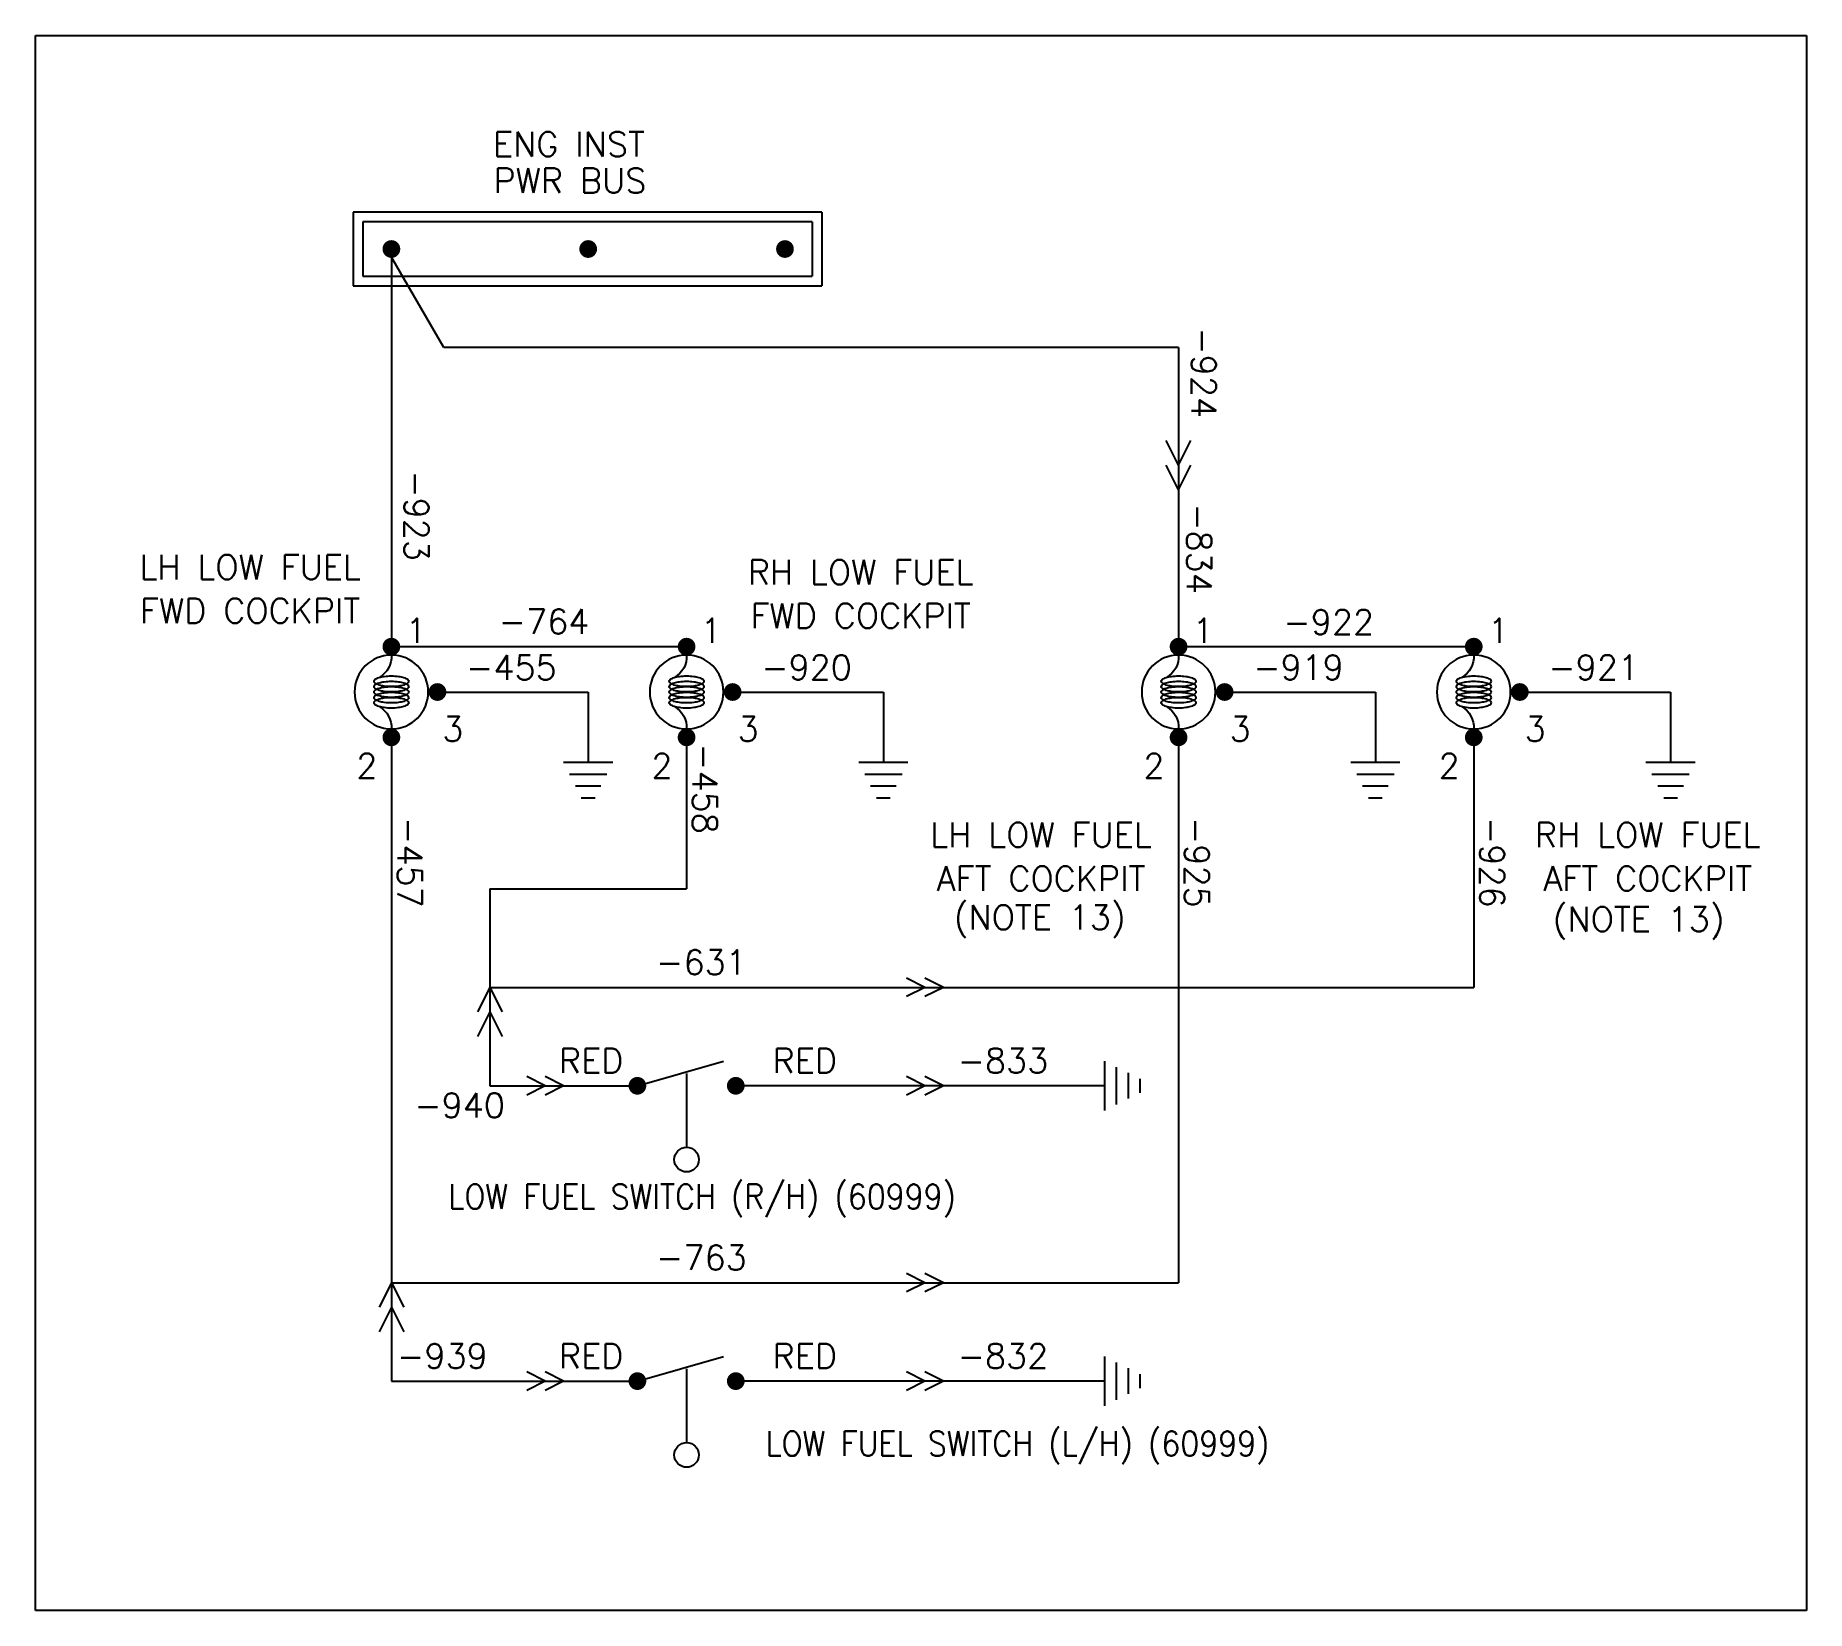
# Model space of a CAD drawing. Extents: x 0 to 63.4, y -2.9 to 20.5.
# Drawn here: x 6.31 to 15.31, y 4.72 to 12.72 of the extents above; entities that cross this region are included whole.
import ezdxf
from ezdxf.enums import TextEntityAlignment as Align

# ---------------------------------------------------------------- set-up
doc = ezdxf.new("R2010")
doc.units = 0
doc.header["$LTSCALE"] = 0.3
doc.header["$MEASUREMENT"] = 0
for name, color, linetype in [('1', 1, 'CONTINUOUS'), ('N', 2, 'CONTINUOUS'), ('NOTES', 2, 'CONTINUOUS'), ('W', 11, 'CONTINUOUS')]:
    doc.layers.add(name, color=color, linetype=linetype)
doc.styles.add('130', font='ROMANS', dxfattribs={"height": 0.125})

msp = doc.modelspace()

# ---------------------------------------------------------------- texts
at = {"layer": 'N', "style": '130'}
for s, p in [('ENG INST', (8.635, 12.1096)), ('PWR BUS', (8.6368, 11.9245)), ('-764', (8.6634, 9.685)), ('-922', (12.6507, 9.6825)), ('-455', (8.4971, 9.4522)), ('-920', (9.9971, 9.4522)), ('-919', (12.4971, 9.4522)), ('-921', (13.9971, 9.4522)), ('-631', (9.4631, 7.9548)), ('RED', (8.9697, 7.4548)), ('RED', (10.0556, 7.4548)), ('-833', (10.995, 7.4548)), ('-940', (8.2342, 7.228)), ('-763', (9.4631, 6.4548)), ('-939', (8.147, 5.9548)), ('RED', (8.9697, 5.9548)), ('RED', (10.0556, 5.9548)), ('-832', (10.995, 5.9548))]:
    msp.add_text(s, height=0.125, dxfattribs=at).set_placement(p)
for s, p in [('-924', (12.1833, 11.2418)), ('-923', (8.1833, 10.516)), ('-834', (12.1596, 10.349)), ('-458', (9.6489, 9.1301)), ('-457', (8.1489, 8.7551)), ('-925', (12.1489, 8.7551)), ('-926', (13.6489, 8.7551))]:
    msp.add_text(s, height=0.125, rotation=270, dxfattribs=at).set_placement(p)
for s, p in [('LH LOW FUEL', (7.4005, 10.0241)), ('RH LOW FUEL', (10.5025, 9.9985)), ('FWD COCKPIT', (7.4005, 9.8025)), ('FWD COCKPIT', (10.5025, 9.7769)), ('LH LOW FUEL', (11.4195, 8.6642)), ('RH LOW FUEL', (14.5025, 8.6642)), ('AFT COCKPIT', (11.4195, 8.4426)), ('AFT COCKPIT', (14.5025, 8.4426)), ('(NOTE 13)', (11.4125, 8.2365)), ('(NOTE 13)', (14.4561, 8.2271))]:
    msp.add_text(s, height=0.125, dxfattribs=at).set_placement(p, align=Align.MIDDLE)
for s, p in [('1', (8.2431, 9.6397)), ('1', (9.7431, 9.6397)), ('1', (12.2431, 9.6397)), ('1', (13.7431, 9.6397)), ('3', (8.4306, 9.1397)), ('3', (9.9306, 9.1397)), ('3', (12.4306, 9.1397)), ('3', (13.9306, 9.1397)), ('2', (7.9931, 8.9522)), ('2', (9.4931, 8.9522)), ('2', (11.9931, 8.9522)), ('2', (13.4931, 8.9522))]:
    msp.add_text(s, height=0.125, dxfattribs=at).set_placement(p, align=Align.CENTER)
at = {"layer": 'N', "style": '130', "width": 0.9}
for s, p in [('LOW FUEL SWITCH (R/H) (60999)', (9.6975, 6.7647)), ('LOW FUEL SWITCH (L/H) (60999)', (11.2997, 5.51))]:
    msp.add_text(s, height=0.125, dxfattribs=at).set_placement(p, align=Align.CENTER)

# ---------------------------------------------------------------- blocks, each defined once
blk = doc.blocks.new('LIGHT')
at = {"layer": '1', "const_width": 0.045}
for points in [[(-0.2078, 0, -1), (-0.2528, 0, -1)], [(0.2078, 0, 1), (0.2528, 0, 1)]]:
    blk.add_lwpolyline(points, format="xyb", close=True, dxfattribs=at)
at = {"layer": '1', "color": 4}
for points in [[(-0.0545, -0.0883, 0.236857), (-0.0463, -0.0842, 0.085474), (-0.0353, -0.0625, 0.043091), (-0.0296, -0.0362, 0.031808), (-0.0273, 0, 0.031808), (-0.0296, 0.0362, 0.043091), (-0.0353, 0.0625, 0.085474), (-0.0463, 0.0842, 0.236857), (-0.0545, 0.0883, 0.236857), (-0.0628, 0.0842, 0.085474), (-0.0738, 0.0625, 0.043091), (-0.0795, 0.0362, 0.031808), (-0.0818, 0, 0.031808), (-0.0795, -0.0362, 0.043091), (-0.0738, -0.0625, 0.085474), (-0.0628, -0.0842, 0.236857)], [(-0.0276, -0.0883, 0.236857), (-0.0193, -0.0842, 0.085474), (-0.0083, -0.0625, 0.043091), (-0.0026, -0.0362, 0.031808), (-0.0003, 0, 0.031808), (-0.0026, 0.0362, 0.043091), (-0.0083, 0.0625, 0.085474), (-0.0193, 0.0842, 0.236857), (-0.0276, 0.0883, 0.236857), (-0.0358, 0.0842, 0.085474), (-0.0469, 0.0625, 0.043091), (-0.0525, 0.0362, 0.031808), (-0.0548, 0, 0.031808), (-0.0525, -0.0362, 0.043091), (-0.0469, -0.0625, 0.085474), (-0.0358, -0.0842, 0.236857)], [(0, -0.0883, 0.236857), (0.0082, -0.0842, 0.085474), (0.0193, -0.0625, 0.043091), (0.025, -0.0362, 0.031808), (0.0273, 0, 0.031808), (0.025, 0.0362, 0.043091), (0.0193, 0.0625, 0.085474), (0.0082, 0.0842, 0.236857), (0, 0.0883, 0.236857), (-0.0082, 0.0842, 0.085474), (-0.0193, 0.0625, 0.043091), (-0.025, 0.0362, 0.031808), (-0.0273, 0, 0.031808), (-0.025, -0.0362, 0.043091), (-0.0193, -0.0625, 0.085474), (-0.0082, -0.0842, 0.236857)], [(0.0284, -0.0883, 0.236857), (0.0367, -0.0842, 0.085474), (0.0477, -0.0625, 0.043091), (0.0534, -0.0362, 0.031808), (0.0557, 0, 0.031808), (0.0534, 0.0362, 0.043091), (0.0477, 0.0625, 0.085474), (0.0367, 0.0842, 0.236857), (0.0284, 0.0883, 0.236857), (0.0202, 0.0842, 0.085474), (0.0091, 0.0625, 0.043091), (0.0035, 0.0362, 0.031808), (0.0012, 0, 0.031808), (0.0035, -0.0362, 0.043091), (0.0091, -0.0625, 0.085474), (0.0202, -0.0842, 0.236857)], [(0.0545, -0.0883, 0.236857), (0.0628, -0.0842, 0.085474), (0.0738, -0.0625, 0.043091), (0.0795, -0.0362, 0.031808), (0.0818, 0, 0.031808), (0.0795, 0.0362, 0.043091), (0.0738, 0.0625, 0.085474), (0.0628, 0.0842, 0.236857), (0.0545, 0.0883, 0.236857), (0.0463, 0.0842, 0.085474), (0.0353, 0.0625, 0.043091), (0.0296, 0.0362, 0.031808), (0.0273, 0, 0.031808), (0.0296, -0.0362, 0.043091), (0.0353, -0.0625, 0.085474), (0.0463, -0.0842, 0.236857)]]:
    blk.add_lwpolyline(points, format="xyb", close=True, dxfattribs=at)
at = {"layer": '1'}
blk.add_circle((0, 0), 0.1875, dxfattribs=at)
at = {"layer": '1', "color": 4}
for centre, start, end in [((-0.1794, 0.1202), 266.14096, 330.89196), ((0.1794, 0.1202), 209.10804, 273.85904)]:
    blk.add_arc(centre, 0.1205, start, end, dxfattribs=at)
blk = doc.blocks.new('GR')
at = {"layer": '1'}
for p, q in [((-0.035, 0.18), (0.035, 0.18)), ((-0.065, 0.12), (0.065, 0.12)), ((-0.125, 0), (0.125, 0)), ((-0.095, 0.06), (0.095, 0.06))]:
    blk.add_line(p, q, dxfattribs=at)
blk = doc.blocks.new('WL')
at = {"layer": '1'}
for p, q in [((0, 0), (-0.0625, -0.125)), ((0, 0), (0.0625, -0.125)), ((0, -0.125), (-0.0625, -0.25)), ((0, -0.125), (0.0625, -0.25))]:
    blk.add_line(p, q, dxfattribs=at)

# ---------------------------------------------------------------- linework, layer by layer
at = {"layer": '1'}
for p, q in [((7.9236, 11.8272), (7.9236, 11.4522)), ((10.3056, 11.8272), (7.9236, 11.8272)), ((10.3056, 11.8272), (10.3056, 11.4522)), ((7.9736, 11.7772), (7.9736, 11.5022)), ((10.2556, 11.7772), (7.9736, 11.7772)), ((10.2556, 11.7772), (10.2556, 11.5022)), ((7.9236, 11.4522), (10.3056, 11.4522)), ((7.9736, 11.5022), (10.2556, 11.5022)), ((9.6181, 7.4522), (9.6181, 7.0772)), ((9.6181, 5.9522), (9.6181, 5.5772))]:
    msp.add_line(p, q, dxfattribs=at)
at = {"layer": '1', "const_width": 0.045}
for points in [[(8.0956, 11.6397, 1), (8.1406, 11.6397, 1)], [(9.0956, 11.6397, 1), (9.1406, 11.6397, 1)], [(10.0956, 11.6397, 1), (10.1406, 11.6397, 1)], [(8.3297, 9.3897, -1), (8.3747, 9.3897, -1)], [(9.8297, 9.3897, -1), (9.8747, 9.3897, -1)], [(12.3297, 9.3897, -1), (12.3747, 9.3897, -1)], [(13.8297, 9.3897, -1), (13.8747, 9.3897, -1)], [(9.3906, 7.3897, 1), (9.3456, 7.3897, 1)], [(9.8906, 7.3897, 1), (9.8456, 7.3897, 1)], [(9.3906, 5.8897, 1), (9.3456, 5.8897, 1)], [(9.8906, 5.8897, 1), (9.8456, 5.8897, 1)]]:
    msp.add_lwpolyline(points, format="xyb", close=True, dxfattribs=at)
at = {"layer": '1'}
for points in [[(9.3681, 7.3897), (9.8056, 7.5147)], [(9.3681, 5.8897), (9.8056, 6.0147)]]:
    msp.add_lwpolyline(points, dxfattribs=at)
for centre in [(9.6181, 7.0147), (9.6181, 5.5147)]:
    msp.add_circle(centre, 0.0625, dxfattribs=at)
at = {"layer": 'NOTES'}
for p, q in [((6.3093, 12.7244), (15.3093, 12.7244)), ((6.3093, 4.7244), (6.3093, 12.7244)), ((15.3093, 12.7244), (15.3093, 4.7244)), ((15.3093, 4.7244), (6.3093, 4.7244))]:
    msp.add_line(p, q, dxfattribs=at)
at = {"layer": 'W'}
for p, q in [((8.3848, 11.1397), (8.0956, 11.6397)), ((8.1181, 11.6397), (8.1181, 9.62)), ((12.1181, 11.1397), (8.3848, 11.1397)), ((12.1181, 11.1397), (12.1181, 9.62)), ((8.1181, 9.62), (9.6181, 9.62)), ((12.1181, 9.62), (13.6181, 9.62)), ((8.3681, 9.3897), (9.1181, 9.3897)), ((9.1181, 9.3897), (9.1181, 9.0326)), ((9.8681, 9.3897), (10.6181, 9.3897)), ((10.6181, 9.3897), (10.6181, 9.0326)), ((12.3681, 9.3897), (13.1181, 9.3897)), ((13.1181, 9.3897), (13.1181, 9.0326)), ((13.8681, 9.3897), (14.6181, 9.3897)), ((14.6181, 9.3897), (14.6181, 9.0326)), ((8.1181, 9.1594), (8.1181, 5.8897)), ((9.6181, 9.1594), (9.6181, 8.3897)), ((12.1181, 9.1594), (12.1181, 6.3897)), ((13.6181, 9.1594), (13.6181, 7.8897)), ((8.6181, 8.3897), (9.6181, 8.3897)), ((8.6181, 8.3897), (8.6181, 7.3897)), ((8.6181, 7.8897), (13.6181, 7.8897)), ((8.6181, 7.3897), (9.3681, 7.3897)), ((11.7431, 7.3897), (9.8681, 7.3897)), ((8.1181, 6.3897), (12.1181, 6.3897)), ((8.1181, 5.8897), (9.3681, 5.8897)), ((11.7431, 5.8897), (9.8681, 5.8897))]:
    msp.add_line(p, q, dxfattribs=at)

# ---------------------------------------------------------------- block references
at = {"layer": '1', "xscale": -1}
for name, p, rotation in [('LIGHT', (8.1181, 9.3897), 90), ('LIGHT', (9.6181, 9.3897), 90), ('LIGHT', (12.1181, 9.3897), 90), ('LIGHT', (13.6181, 9.3897), 90), ('GR', (11.7431, 7.3897), 270), ('GR', (11.7431, 5.8897), 270)]:
    msp.add_blockref(name, p, dxfattribs=dict(at, rotation=rotation))
at = {"layer": '1', "xscale": 0.75, "yscale": 0.75, "zscale": 0.75, "rotation": 270}
for p in [(10.923, 7.8897), (8.9931, 7.3897), (10.923, 7.3897), (10.923, 6.3897), (8.9931, 5.8897), (10.923, 5.8897)]:
    msp.add_blockref('WL', p, dxfattribs=at)
at = {"layer": 'W', "xscale": -1, "rotation": 180}
for name, p in [('WL', (12.1181, 10.4165)), ('GR', (9.1181, 9.0326)), ('GR', (10.6181, 9.0326)), ('GR', (13.1181, 9.0326)), ('GR', (14.6181, 9.0326))]:
    msp.add_blockref(name, p, dxfattribs=at)
at = {"layer": 'W'}
for p in [(8.6181, 7.8897), (8.1181, 6.3897)]:
    msp.add_blockref('WL', p, dxfattribs=at)

msp.set_redraw_order([(e.dxf.handle, doc.entitydb.next_handle()) for e in msp.query("TEXT MTEXT ATTDEF DIMENSION ARC_DIMENSION")])  # texts and dimensions are drawn at this point

doc.saveas('drawing.dxf')
